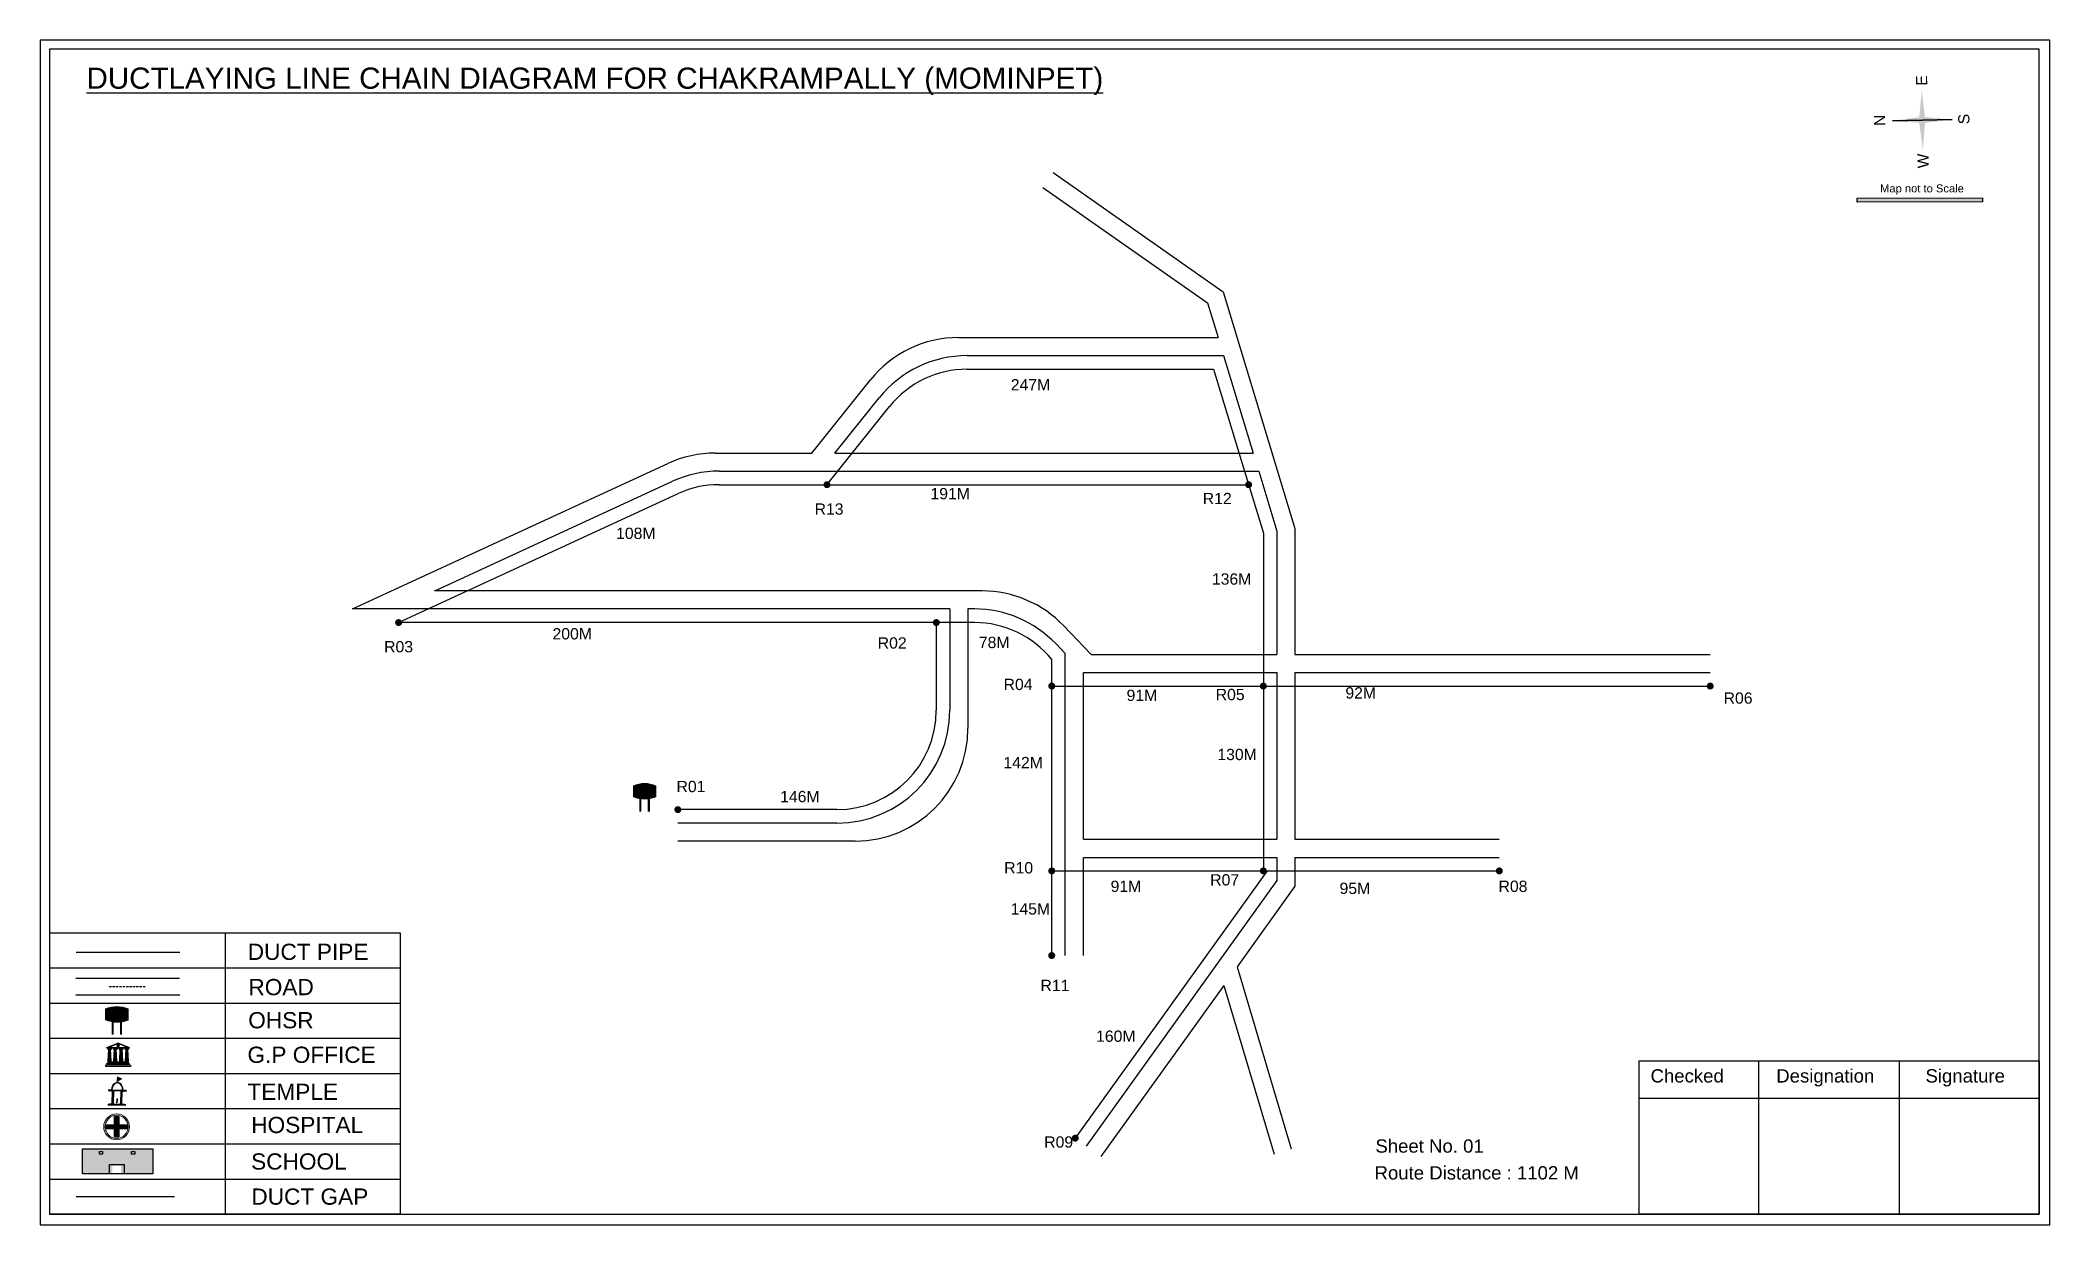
# Model space of a CAD drawing. Header units: inches. Extents: x -117 to 51867, y -12715 to 3423.
# Drawn here: x 30829 to 31719, y -10146 to -9621 of the extents above; entities that cross this region are included whole.
import ezdxf

# ---------------------------------------------------------------- set-up
doc = ezdxf.new("R2010")
doc.units = ezdxf.units.IN
doc.header["$MEASUREMENT"] = 0
doc.linetypes.add('DASHEDX2', pattern=[1.5, 1, -0.5])
for name, color, linetype in [('LANDMARK', 7, 'Continuous'), ('OHT', 7, 'Continuous'), ('pipe', 5, 'Continuous')]:
    doc.layers.add(name, color=color, linetype=linetype)
doc.styles.get("Standard").update_dxf_attribs({"font": 'arial.ttf'})

msp = doc.modelspace()

# ---------------------------------------------------------------- texts
at = {"color": 242, "true_color": 0xcd2027}
msp.add_text('%%UDUCTLAYING LINE CHAIN DIAGRAM FOR CHAKRAMPALLY (MOMINPET)', height=9.375, dxfattribs=at).set_placement((30849.53, -9642.69))
for s, p in [('E', (31664.89, -9641.29)), ('N', (31646.31, -9659.14)), ('S', (31683.6, -9658.39)), ('W', (31665.54, -9677.88))]:
    msp.add_text(s, height=4.95, rotation=91.00631).set_placement(p)
for s, height, p in [('Map not to Scale', 3.5424, (31643.98, -9688.58)), ('247M', 5, (31258.94, -9776.27)), ('R13', 5, (31172.06, -9831.28)), ('191M', 5, (31223.38, -9824.47)), ('R12', 5, (31343.98, -9826.62)), ('108M', 5, (31084.12, -9842.04)), ('136M', 5, (31348.02, -9862.27)), ('R03', 5, (30981.37, -9892.24)), ('200M', 5, (31055.96, -9886.51)), ('R02', 5, (31200.01, -9890.58)), ('78M', 5, (31244.8, -9890.35)), ('R04', 5, (31255.77, -9908.93)), ('91M', 5, (31310.24, -9913.77)), ('R05', 5, (31349.72, -9913.41)), ('92M', 5, (31407.15, -9912.69)), ('R06', 5, (31574.7, -9914.97)), ('142M', 5, (31255.69, -9943.54)), ('130M', 5, (31350.44, -9939.95)), ('R01', 5, (31110.88, -9954.13)), ('146M', 5, (31156.79, -9958.6)), ('R10', 5, (31256.03, -9990.12)), ('91M', 5, (31303.16, -9998.33)), ('R07', 5, (31347.28, -9995.47)), ('95M', 5, (31404.57, -9999.21)), ('R08', 5, (31474.99, -9998.31)), ('145M', 5, (31258.89, -10008.32)), ('DUCT PIPE', 7.178, (30920.96, -10028.42)), ('ROAD ', 7.178, (30921.26, -10044.03)), ('R11', 5, (31272.1, -10042.21)), ('OHSR', 7.178, (30921.17, -10058.7)), ('G.P OFFICE', 7.178, (30920.84, -10073.99)), ('160M', 5, (31296.73, -10064.68)), ('TEMPLE', 7.178, (30920.84, -10090.4)), ('Checked', 5.886, (31542.32, -10082.7)), ('Designation', 5.886, (31598.01, -10082.7)), ('Signature', 5.886, (31664.11, -10082.7)), ('HOSPITAL', 7.178, (30922.51, -10105.09)), ('R09', 5, (31273.75, -10111.54)), ('Sheet No. 01', 5.886, (31420.45, -10113.76)), ('SCHOOL', 7.178, (30922.46, -10121.25)), ('Route Distance : 1102 M', 5.886, (31420.08, -10125.63)), ('DUCT GAP', 7.178, (30922.56, -10136.8))]:
    msp.add_text(s, height=height).set_placement(p)

# ---------------------------------------------------------------- blocks, each defined once
blk = doc.blocks.new('OHT')
at = {"linetype": 'Continuous', "lineweight": 0, "true_color": 0x0ffffc}
blk.add_hatch(color=4, dxfattribs=at).paths.add_polyline_path([(0.012, 1), (0, 1, 0.101323), (-0.4, 0.916), (-0.4, 0.525, 0.194075), (0.399, 0.521), (0.399, 0.921, 0.097877)])
at = {"color": 4, "linetype": 'Continuous', "lineweight": 0, "true_color": 0x0ffffc, "flags": 128}
for points in [[(-0.4, 0.525), (-0.4, 0.916)], [(0.399, 0.521), (0.399, 0.921)]]:
    blk.add_lwpolyline(points, dxfattribs=at)
at = {"color": 4, "linetype": 'Continuous', "lineweight": 0, "true_color": 0x0ffffc, "const_width": 0.075, "flags": 128}
for points in [[(-0.15, 0), (-0.15, 0.475)], [(0.15, 0), (0.15, 0.473)]]:
    blk.add_lwpolyline(points, dxfattribs=at)
at = {"color": 4, "linetype": 'Continuous', "lineweight": 0, "true_color": 0x0ffffc}
for centre, radius, start, end in [((0.006, -0.019), 1.019, 67.31091, 113.47108), ((0.004, 1.513), 1.068, 247.76824, 291.70073)]:
    blk.add_arc(centre, radius, start, end, dxfattribs=at)
blk = doc.blocks.new('Government_Office')
at = {"linetype": 'Continuous', "lineweight": 0, "true_color": 0xff0000}
h = blk.add_hatch(color=1, dxfattribs=at)
h.paths.add_polyline_path([(0.44, 0.72), (0.45, 0.75), (0, 0.93), (-0.45, 0.75), (-0.44, 0.72)])
h.paths.add_polyline_path([(0.355, 0.75), (-0.355, 0.75), (0, 0.9)], flags=16)
h.paths.add_polyline_path([(0, 0.778, -1), (0, 0.872, -1)], flags=0)
h = blk.add_hatch(color=1, dxfattribs=at)
edge = h.paths.add_edge_path()
edge.add_arc((0, 0.825), 0.0467, 90, 270)
edge.add_arc((0, 0.825), 0.0467, 270, 450)
for points in [[(-0.5, 0.05), (0.5, 0.05), (0.5, 0), (-0.5, 0)], [(-0.45, 0.075), (-0.45, 0.12), (0.45, 0.12), (0.45, 0.075)], [(-0.4, 0.14), (-0.4, 0.18), (0.4, 0.18), (0.4, 0.14)]]:
    blk.add_hatch(color=1, dxfattribs=at).paths.add_polyline_path(points)
h = blk.add_hatch(color=1, dxfattribs=at)
edge = h.paths.add_edge_path()
edge.add_line((-0.27, 0.195), (-0.295, 0.675))
edge.add_line((-0.295, 0.675), (-0.29, 0.675))
edge.add_arc((-0.278, 0.688), 0.0176, 225.30401, 441.56588)
edge.add_line((-0.275, 0.705), (-0.395, 0.705))
edge.add_arc((-0.392, 0.688), 0.0176, 98.43412, 314.69599)
edge.add_line((-0.38, 0.675), (-0.375, 0.675))
edge.add_line((-0.375, 0.675), (-0.4, 0.195))
edge.add_line((-0.4, 0.195), (-0.27, 0.195))
h = blk.add_hatch(color=1, dxfattribs=at)
edge = h.paths.add_edge_path()
edge.add_line((-0.047, 0.195), (-0.072, 0.675))
edge.add_line((-0.072, 0.675), (-0.067, 0.675))
edge.add_arc((-0.054, 0.688), 0.0176, 225.30401, 441.56588)
edge.add_line((-0.052, 0.705), (-0.172, 0.705))
edge.add_arc((-0.169, 0.688), 0.0176, 98.43412, 314.69599)
edge.add_line((-0.157, 0.675), (-0.152, 0.675))
edge.add_line((-0.152, 0.675), (-0.177, 0.195))
edge.add_line((-0.177, 0.195), (-0.047, 0.195))
h = blk.add_hatch(color=1, dxfattribs=at)
edge = h.paths.add_edge_path()
edge.add_line((0.177, 0.195), (0.152, 0.675))
edge.add_line((0.152, 0.675), (0.157, 0.675))
edge.add_arc((0.169, 0.688), 0.0176, 225.30401, 441.56588)
edge.add_line((0.172, 0.705), (0.052, 0.705))
edge.add_arc((0.054, 0.688), 0.0176, 98.43412, 314.69599)
edge.add_line((0.067, 0.675), (0.072, 0.675))
edge.add_line((0.072, 0.675), (0.047, 0.195))
edge.add_line((0.047, 0.195), (0.177, 0.195))
h = blk.add_hatch(color=1, dxfattribs=at)
edge = h.paths.add_edge_path()
edge.add_line((0.4, 0.195), (0.375, 0.675))
edge.add_line((0.375, 0.675), (0.38, 0.675))
edge.add_arc((0.392, 0.688), 0.0176, 225.30401, 441.56588)
edge.add_line((0.395, 0.705), (0.275, 0.705))
edge.add_arc((0.278, 0.688), 0.0176, 98.43412, 314.69599)
edge.add_line((0.29, 0.675), (0.295, 0.675))
edge.add_line((0.295, 0.675), (0.27, 0.195))
edge.add_line((0.27, 0.195), (0.4, 0.195))
at = {"color": 1, "linetype": 'Continuous', "lineweight": 0, "true_color": 0xff0000, "flags": 128}
for points in [[(-0.45, 0.75), (-0.44, 0.72), (0.44, 0.72), (0.45, 0.75), (0, 0.93)], [(-0.355, 0.75), (0.355, 0.75), (0, 0.9)], [(-0.5, 0.05), (0.5, 0.05), (0.5, 0), (-0.5, 0)], [(-0.45, 0.075), (-0.45, 0.12), (0.45, 0.12), (0.45, 0.075)], [(-0.4, 0.14), (-0.4, 0.18), (0.4, 0.18), (0.4, 0.14)]]:
    blk.add_lwpolyline(points, close=True, dxfattribs=at)
for points in [[(0, 0.872, 1), (0, 0.778, 1)], [(-0.27, 0.195), (-0.295, 0.675), (-0.29, 0.675, 1.379694), (-0.275, 0.705), (-0.395, 0.705, 1.379694), (-0.38, 0.675), (-0.375, 0.675), (-0.4, 0.195)], [(-0.047, 0.195), (-0.072, 0.675), (-0.067, 0.675, 1.379694), (-0.052, 0.705), (-0.172, 0.705, 1.379694), (-0.157, 0.675), (-0.152, 0.675), (-0.177, 0.195)], [(0.177, 0.195), (0.152, 0.675), (0.157, 0.675, 1.379694), (0.172, 0.705), (0.052, 0.705, 1.379694), (0.067, 0.675), (0.072, 0.675), (0.047, 0.195)], [(0.4, 0.195), (0.375, 0.675), (0.38, 0.675, 1.379694), (0.395, 0.705), (0.275, 0.705, 1.379694), (0.29, 0.675), (0.295, 0.675), (0.27, 0.195)]]:
    blk.add_lwpolyline(points, format="xyb", close=True, dxfattribs=at)
blk = doc.blocks.new('Temple')
at = {"linetype": 'Continuous', "lineweight": 0, "true_color": 0xff0000}
h = blk.add_hatch(color=1, dxfattribs=at)
edge = h.paths.add_edge_path()
edge.add_line((0.175, 0.49), (0.225, 0.49))
edge.add_line((0.225, 0.49), (0.225, 0.497))
edge.add_line((0.225, 0.497), (0.307, 0.497))
edge.add_line((0.307, 0.497), (0.307, 0.533))
edge.add_line((0.307, 0.533), (0.257, 0.533))
edge.add_line((0.257, 0.533), (0.257, 0.54))
edge.add_line((0.257, 0.54), (0.2, 0.54))
edge.add_spline(control_points=[(0.2, 0.54), (0.2, 0.589), (0.19, 0.638), (0.142, 0.743), (0.092, 0.79), (0.027, 0.805), (0.02, 0.806), (0.012, 0.806)], knot_values=[4.712389, 4.712389, 4.712389, 4.712389, 5.278166, 5.278166, 6.117402, 6.117402, 6.223801, 6.223801, 6.223801, 6.223801], degree=3, periodic=0)
edge.add_line((0.012, 0.806), (0.012, 0.79))
edge.add_line((0.012, 0.79), (-0.012, 0.79))
edge.add_line((-0.012, 0.79), (-0.012, 0.806))
edge.add_spline(control_points=[(-0.012, 0.806), (-0.055, 0.802), (-0.096, 0.781), (-0.171, 0.699), (-0.197, 0.628), (-0.2, 0.55), (-0.2, 0.545), (-0.2, 0.54)], knot_values=[6.343965, 6.343965, 6.343965, 6.343965, 6.956638, 6.956638, 7.795874, 7.795874, 7.853982, 7.853982, 7.853982, 7.853982], degree=3, periodic=0)
edge.add_line((-0.2, 0.54), (-0.257, 0.54))
edge.add_line((-0.257, 0.54), (-0.257, 0.533))
edge.add_line((-0.257, 0.533), (-0.307, 0.533))
edge.add_line((-0.307, 0.533), (-0.307, 0.497))
edge.add_line((-0.307, 0.497), (-0.225, 0.497))
edge.add_line((-0.225, 0.497), (-0.225, 0.49))
edge.add_line((-0.225, 0.49), (-0.175, 0.49))
edge.add_line((-0.175, 0.49), (-0.175, 0.07))
edge.add_arc((-0.205, 0.07), 0.03, -90, 0, ccw=False)
edge.add_line((-0.205, 0.04), (-0.257, 0.04))
edge.add_line((-0.257, 0.04), (-0.257, 0.033))
edge.add_line((-0.257, 0.033), (-0.307, 0.033))
edge.add_line((-0.307, 0.033), (-0.307, 0))
edge.add_line((-0.307, 0), (0.307, 0))
edge.add_line((0.307, 0), (0.307, 0.033))
edge.add_line((0.307, 0.033), (0.257, 0.033))
edge.add_line((0.257, 0.033), (0.257, 0.04))
edge.add_line((0.257, 0.04), (0.205, 0.04))
edge.add_arc((0.205, 0.07), 0.03, 180, 270, ccw=False)
edge.add_line((0.175, 0.07), (0.175, 0.49))
h.paths.add_polyline_path([(0.125, 0.07, -0.414214), (0.095, 0.04), (0.05, 0.04), (0.05, 0.033), (-0.05, 0.033), (-0.05, 0.04), (-0.095, 0.04, -0.414214), (-0.125, 0.07), (-0.125, 0.497), (0.125, 0.497)], flags=16)
edge = h.paths.add_edge_path(flags=16)
edge.add_ellipse((0, 0.54), major_axis=(0, 0.242), ratio=0.722808, start_angle=270, end_angle=450, ccw=False)
edge.add_line((0.175, 0.54), (-0.175, 0.54))
h.paths.add_polyline_path([(0.012, 0.23), (0.012, 0.07), (-0.012, 0.07), (-0.012, 0.23)], flags=0)
h = blk.add_hatch(color=1, dxfattribs=at)
edge = h.paths.add_edge_path()
edge.add_line((0.012, 0.857), (0, 0.85))
edge.add_line((0, 0.85), (-0.003, 0.925))
edge.add_line((-0.003, 0.925), (-0.012, 0.925))
edge.add_line((-0.012, 0.925), (-0.012, 0.806))
edge.add_spline(control_points=[(-0.012, 0.806), (-0.004, 0.807), (0.004, 0.807), (0.012, 0.806)], knot_values=[6.223801, 6.223801, 6.223801, 6.223801, 6.343965, 6.343965, 6.343965, 6.343965], degree=3, periodic=0)
edge.add_line((0.012, 0.806), (0.012, 0.857))
h = blk.add_hatch(color=1, dxfattribs=at)
edge = h.paths.add_edge_path()
edge.add_line((0.012, 0.79), (0.012, 0.806))
edge.add_spline(control_points=[(0.012, 0.806), (0.004, 0.807), (-0.004, 0.807), (-0.012, 0.806)], knot_values=[6.223801, 6.223801, 6.223801, 6.223801, 6.343965, 6.343965, 6.343965, 6.343965], degree=3, periodic=0)
edge.add_line((-0.012, 0.806), (-0.012, 0.79))
edge.add_line((-0.012, 0.79), (0.012, 0.79))
at = {"linetype": 'Continuous', "lineweight": 0, "true_color": 0xe66000}
blk.add_hatch(color=32, dxfattribs=at).paths.add_polyline_path([(-0.006, 1), (0.147, 0.931), (0, 0.85)])
at = {"color": 1, "linetype": 'Continuous', "lineweight": 0, "true_color": 0xff0000, "flags": 128}
for points in [[(0.012, 0.925), (-0.012, 0.925), (-0.012, 0.79), (0.012, 0.79)], [(0.012, 0.23), (-0.012, 0.23), (-0.012, 0.07), (0.012, 0.07)]]:
    blk.add_lwpolyline(points, close=True, dxfattribs=at)
at = {"color": 32, "linetype": 'Continuous', "lineweight": 0, "true_color": 0xe66000, "flags": 128}
blk.add_lwpolyline([(-0.006, 1), (0.147, 0.931), (0, 0.85), (-0.006, 1)], dxfattribs=at)
at = {"color": 1, "linetype": 'Continuous', "lineweight": 0, "true_color": 0xff0000, "flags": 128}
blk.add_lwpolyline([(0.2, 0.54), (0.257, 0.54), (0.257, 0.533), (0.307, 0.533), (0.307, 0.497), (0.225, 0.497), (0.225, 0.49), (0.175, 0.49), (0.175, 0.07, 0.414214), (0.205, 0.04), (0.257, 0.04), (0.257, 0.033), (0.307, 0.033), (0.307, 0), (-0.307, 0), (-0.307, 0.033), (-0.257, 0.033), (-0.257, 0.04), (-0.205, 0.04, 0.414214), (-0.175, 0.07), (-0.175, 0.49), (-0.225, 0.49), (-0.225, 0.497), (-0.307, 0.497), (-0.307, 0.533), (-0.257, 0.533), (-0.257, 0.54), (-0.2, 0.54)], format="xyb", dxfattribs=at)
blk.add_lwpolyline([(-0.175, 0.54), (0.175, 0.54)], dxfattribs=at)
blk.add_lwpolyline([(0.125, 0.497), (0.125, 0.07, -0.414214), (0.095, 0.04), (0.05, 0.04), (0.05, 0.033), (-0.05, 0.033), (-0.05, 0.04), (-0.095, 0.04, -0.414214), (-0.125, 0.07), (-0.125, 0.497)], format="xyb", close=True, dxfattribs=at)
at = {"color": 1, "linetype": 'Continuous', "lineweight": 0, "true_color": 0xff0000}
blk.add_ellipse((0, 0.54), major_axis=(0, 0.242), ratio=0.722808, start_param=4.712389, end_param=7.853982, dxfattribs=at)
blk.add_open_spline([(0.2, 0.54), (0.2, 0.589), (0.19, 0.638), (0.142, 0.743), (0.092, 0.79), (-0.023, 0.816), (-0.085, 0.794), (-0.171, 0.699), (-0.197, 0.628), (-0.2, 0.55), (-0.2, 0.545), (-0.2, 0.54)], degree=3, knots=[4.712389, 4.712389, 4.712389, 4.712389, 5.278166, 5.278166, 6.117402, 6.117402, 6.956638, 6.956638, 7.795874, 7.795874, 7.853982, 7.853982, 7.853982, 7.853982], dxfattribs=at)
blk = doc.blocks.new('*U87')
at = {"color": 0, "linetype": 'DASHEDX2', "transparency": 16777216}
blk.add_line((-8.22, 0), (8.01, 0), dxfattribs=at)
blk = doc.blocks.new('Hospital')
at = {"linetype": 'Continuous', "lineweight": 0, "true_color": 0x000000}
h = blk.add_hatch(color=18, dxfattribs=at)
h.paths.add_polyline_path([(-0.5, 0, 1), (0.5, 0, 1)])
h.paths.add_polyline_path([(0.446, 0, -1), (-0.446, 0, -1)], flags=16)
at = {"linetype": 'Continuous', "true_color": 0xff0000}
blk.add_hatch(color=1, dxfattribs=at).paths.add_polyline_path([(-0.394, 0.08), (-0.08, 0.08), (-0.08, 0.394), (0.08, 0.394), (0.08, 0.08), (0.394, 0.08), (0.394, -0.08), (0.08, -0.08), (0.08, -0.394), (-0.08, -0.394), (-0.08, -0.08), (-0.394, -0.08)])
at = {"color": 1, "linetype": 'Continuous', "true_color": 0xff0000, "flags": 128}
blk.add_lwpolyline([(-0.394, 0.08), (-0.08, 0.08), (-0.08, 0.394), (0.08, 0.394), (0.08, 0.08), (0.394, 0.08), (0.394, -0.08), (0.08, -0.08), (0.08, -0.394), (-0.08, -0.394), (-0.08, -0.08), (-0.394, -0.08)], close=True, dxfattribs=at)
at = {"color": 18, "linetype": 'Continuous', "lineweight": 0, "true_color": 0x000000}
for radius in [0.5, 0.446]:
    blk.add_circle((0, 0), radius, dxfattribs=at)

# ---------------------------------------------------------------- hatches: boundary and pattern name
at = {"true_color": 0x0093dd}
h = msp.add_hatch(color=142, dxfattribs=at)
h.dxf.hatch_style = 1
h.paths.add_polyline_path([(31633.8, -9691.08), (31633.81, -9692.93), (31689.31, -9692.8), (31689.31, -9690.96)])
at = {"ltscale": 0.5}
h = msp.add_hatch(color=5, dxfattribs=at)
h.dxf.hatch_style = 1
h.paths.add_polyline_path([(31179.09, -9818, 1), (31175.98, -9818, 1)])
h = msp.add_hatch(color=5, dxfattribs=at)
h.dxf.hatch_style = 1
h.paths.add_polyline_path([(31365.86, -9818, 1), (31362.75, -9818, 1)])
h = msp.add_hatch(color=5, dxfattribs=at)
h.dxf.hatch_style = 1
h.paths.add_polyline_path([(30989.34, -9879.04, 1), (30986.22, -9879.04, 1)])
h = msp.add_hatch(color=5, dxfattribs=at)
h.dxf.hatch_style = 1
h.paths.add_polyline_path([(31227.52, -9879.04, 1), (31224.4, -9879.04, 1)])
h = msp.add_hatch(color=5, dxfattribs=at)
h.dxf.hatch_style = 1
h.paths.add_polyline_path([(31278.65, -9907.17, 1), (31275.53, -9907.17, 1)])
h = msp.add_hatch(color=5, dxfattribs=at)
h.dxf.hatch_style = 1
h.paths.add_polyline_path([(31372.37, -9907.17, 1), (31369.26, -9907.17, 1)])
h = msp.add_hatch(color=5, dxfattribs=at)
h.dxf.hatch_style = 1
h.paths.add_polyline_path([(31570.31, -9907.17, 1), (31567.19, -9907.17, 1)])
h = msp.add_hatch(color=5, dxfattribs=at)
h.dxf.hatch_style = 1
h.paths.add_polyline_path([(31113.03, -9961.87, 1), (31109.92, -9961.87, 1)])
h = msp.add_hatch(color=5, dxfattribs=at)
h.dxf.hatch_style = 1
h.paths.add_polyline_path([(31278.65, -9989, 1), (31275.53, -9989, 1)])
h = msp.add_hatch(color=5, dxfattribs=at)
h.dxf.hatch_style = 1
h.paths.add_polyline_path([(31372.37, -9989, 1), (31369.26, -9989, 1)])
h = msp.add_hatch(color=5, dxfattribs=at)
h.dxf.hatch_style = 1
h.paths.add_polyline_path([(31476.9, -9989, 1), (31473.78, -9989, 1)])
h = msp.add_hatch(color=5, dxfattribs=at)
h.dxf.hatch_style = 1
h.paths.add_polyline_path([(31278.65, -10026.47, 1), (31275.53, -10026.47, 1)])
at = {"true_color": 0xc8c92d}
h = msp.add_hatch(color=52, dxfattribs=at)
h.dxf.hatch_style = 1
h.paths.add_polyline_path([(30854, -10112.01), (30847.83, -10112.01), (30847.83, -10123.1), (30854, -10123.1)])
h.paths.add_polyline_path([(30878.84, -10112.01), (30872.68, -10112.01), (30872.68, -10123.1), (30878.84, -10123.1)])
at = {"true_color": 0x293189}
h = msp.add_hatch(color=177, dxfattribs=at)
h.dxf.hatch_style = 1
h.paths.add_polyline_path([(30872.68, -10112.01), (30854, -10112.01), (30854, -10123.1), (30861.01, -10123.1), (30861.01, -10119.47), (30864.86, -10119.47), (30864.86, -10123.1), (30872.68, -10123.1)])
h.paths.add_polyline_path([(30856.66, -10114.49), (30855.29, -10114.49), (30855.29, -10113.22), (30856.66, -10113.22)], flags=16)
h.paths.add_polyline_path([(30869.54, -10114.49), (30869.54, -10113.22), (30870.91, -10113.22), (30870.91, -10114.49)], flags=16)
at = {"ltscale": 0.5}
h = msp.add_hatch(color=5, dxfattribs=at)
h.dxf.hatch_style = 1
h.paths.add_polyline_path([(31289.05, -10107.35, 1), (31285.93, -10107.35, 1)])

# ---------------------------------------------------------------- linework, layer by layer
for p, q in [((31675.87, -9656.38), (31649.57, -9656.84)), ((31649.57, -9656.84), (31675.87, -9656.38)), ((31675.87, -9656.38), (31649.57, -9656.84)), ((31662.75, -9656.61), (31675.87, -9656.38)), ((31277.77, -9679.83), (31352.96, -9732.55)), ((31273.17, -9686.38), (31346.11, -9737.52)), ((31346.11, -9737.52), (31350.77, -9752.86)), ((31352.96, -9732.55), (31384.82, -9837.33)), ((31235.77, -9752.86), (31350.77, -9752.86)), ((31239.62, -9760.86), (31353.2, -9760.86)), ((31353.2, -9760.86), (31366.32, -9804)), ((31170.81, -9804), (31196.74, -9771.61)), ((31181.06, -9804), (31200.59, -9779.61)), ((30967.36, -9873.04), (31107.1, -9808.6)), ((31128.04, -9804), (31170.81, -9804)), ((31181.06, -9804), (31366.32, -9804)), ((31003.81, -9865.04), (31108.86, -9816.6)), ((31129.8, -9812), (31368.75, -9812)), ((31368.75, -9812), (31376.82, -9838.52)), ((31376.82, -9838.52), (31376.82, -9893.17)), ((31384.82, -9837.33), (31384.82, -9893.17)), ((31246.25, -9865.04), (31003.81, -9865.04)), ((31231.96, -9873.04), (30967.36, -9873.04)), ((31231.96, -9873.04), (31231.96, -9917.87)), ((31242.83, -9873.04), (31239.96, -9873.04)), ((31239.96, -9873.04), (31239.96, -9925.87)), ((31294.51, -9893.17), (31282.41, -9880.5)), ((31283.09, -9892.8), (31278.99, -9888.5)), ((31283.09, -10026.47), (31283.09, -9892.8)), ((31294.51, -9893.17), (31376.82, -9893.17)), ((31384.82, -9893.17), (31568.75, -9893.17)), ((31291.09, -9901.17), (31376.82, -9901.17)), ((31291.09, -9975), (31291.09, -9901.17)), ((31376.82, -9901.17), (31376.82, -9975)), ((31384.82, -9901.17), (31568.75, -9901.17)), ((31384.82, -9901.17), (31384.82, -9975)), ((31181.96, -9967.87), (31111.47, -9967.87)), ((31189.96, -9975.87), (31111.47, -9975.87)), ((31291.09, -9975), (31376.82, -9975)), ((31384.82, -9975), (31475.34, -9975)), ((31291.09, -9983), (31376.82, -9983)), ((31291.09, -10026.47), (31291.09, -9983)), ((31376.82, -9983), (31376.82, -9993.23)), ((31384.82, -9983), (31384.82, -9995.8)), ((31384.82, -9983), (31475.34, -9983)), ((31376.82, -9993.23), (31292.37, -10110.85)), ((31384.82, -9995.8), (31359.17, -10031.52)), ((30833.15, -10016.58), (30833.15, -10139.79)), ((30910.92, -10016.58), (30910.92, -10141)), ((31359.17, -10031.52), (31383.21, -10112.13)), ((30988.68, -10032.13), (30833.15, -10032.13)), ((30844.8, -10036.43), (30890.69, -10036.43)), ((31353.27, -10039.73), (31298.86, -10115.52)), ((31353.27, -10039.73), (31375.55, -10114.42)), ((30988.68, -10047.68), (30833.15, -10047.68)), ((30844.8, -10043.95), (30890.93, -10043.95)), ((30988.68, -10063.24), (30833.15, -10063.24)), ((30988.68, -10078.79), (30833.15, -10078.79)), ((30988.68, -10094.34), (30833.15, -10094.34)), ((30833.15, -10109.9), (30988.68, -10109.9)), ((30833.15, -10125.45), (30988.68, -10125.45)), ((30833.14, -10140.03), (30833.14, -10140.99)), ((30833.15, -10139.79), (30833.15, -10141)), ((30988.68, -10141), (30833.15, -10141))]:
    msp.add_line(p, q)
at = {"color": 1}
msp.add_line((31649.57, -9656.84), (31662.73, -9656.61), dxfattribs=at)
at = {"color": 242, "true_color": 0xcd2027}
for p, q in [((31590.21, -10073.15), (31590.21, -10141.05)), ((31652.41, -10073.15), (31652.41, -10141.05)), ((31537.25, -10089.6), (31714.47, -10089.6))]:
    msp.add_line(p, q, dxfattribs=at)
for points in [[(30829.03, -9621.2), (30829.03, -10145.7), (31719.18, -10145.7), (31719.18, -9621.2)], [(30833.14, -9625.22), (30833.14, -10140.99), (31714.47, -10140.99), (31714.47, -9625.22)], [(30878.91, -10112.01), (30878.91, -10123.1), (30847.83, -10123.1), (30847.83, -10112.01)], [(30856.66, -10113.22), (30856.66, -10114.49), (30855.29, -10114.49), (30855.29, -10113.22)], [(30869.54, -10114.49), (30869.54, -10113.22), (30870.91, -10113.22), (30870.91, -10114.49)]]:
    msp.add_lwpolyline(points, close=True)
at = {"color": 142, "true_color": 0x0093dd}
msp.add_lwpolyline([(31689.32, -9692.8), (31633.81, -9692.93), (31633.8, -9691.08), (31689.31, -9690.96), (31689.31, -9692.8)], dxfattribs=at)
for points in [[(30988.68, -10141), (30988.68, -10016.58), (30833.15, -10016.58)], [(30859.67, -10123.1), (30859.67, -10119), (30866.2, -10119), (30866.2, -10123.1)]]:
    msp.add_lwpolyline(points)
at = {"color": 242, "true_color": 0xcd2027}
msp.add_lwpolyline([(31714.47, -10141.05), (31537.25, -10141.05), (31537.25, -10073.15), (31714.47, -10073.15)], close=True, dxfattribs=at)
for centre, start, end in [((31235.77, -9802.86), 90, 141.31799), ((31239.62, -9810.86), 90, 141.31799), ((31128.04, -9854), 90, 114.75783), ((31129.8, -9862), 90, 114.75783), ((31246.25, -9915.04), 43.69063, 90), ((31242.83, -9923.04), 43.69063, 90), ((31181.96, -9917.87), 270, 0), ((31189.96, -9925.87), 270, 0)]:
    msp.add_arc(centre, 50, start, end)
for points in [[(31664.02, -9656.57), (31661.2, -9656.62), (31662.49, -9643.46)], [(31664.02, -9656.57), (31661.2, -9656.62), (31662.49, -9643.46)], [(31664.02, -9656.57), (31661.2, -9656.62), (31662.95, -9669.76)], [(31664.02, -9656.57), (31661.2, -9656.62), (31662.95, -9669.76)], [(31662.76, -9657.9), (31662.71, -9655.09), (31675.87, -9656.38)], [(31662.76, -9657.9), (31662.71, -9655.09), (31675.87, -9656.38)]]:
    msp.add_solid(points)
at = {"color": 1}
msp.add_solid([(31662.76, -9657.91), (31662.71, -9655.09), (31649.57, -9656.84)], dxfattribs=at)
msp.add_solid([(31662.76, -9657.91), (31662.71, -9655.09), (31649.57, -9656.84)], dxfattribs=at)
at = {"layer": 'OHT', "color": 5}
msp.add_line((30844.97, -10025.04), (30890.86, -10025.04), dxfattribs=at)
at = {"layer": 'OHT', "color": 1}
msp.add_line((30844.97, -10133.23), (30888.57, -10133.23), dxfattribs=at)
at = {"layer": 'pipe'}
for p, q in [((31239.62, -9766.86), (31348.76, -9766.86)), ((31348.76, -9766.86), (31362.48, -9812)), ((31177.53, -9818), (31205.27, -9783.36)), ((31129.8, -9818), (31364.31, -9818)), ((31362.48, -9812), (31370.82, -9839.41)), ((30987.78, -9879.04), (31111.37, -9822.05)), ((31370.82, -9839.41), (31370.82, -9901.17)), ((31242.83, -9879.04), (30987.78, -9879.04)), ((31225.96, -9879.04), (31225.96, -9917.87)), ((31277.09, -10026.47), (31277.09, -9895.43)), ((31277.09, -9907.17), (31384.82, -9907.17)), ((31370.82, -9901.17), (31370.82, -9989)), ((31384.82, -9907.17), (31568.75, -9907.17)), ((31181.96, -9961.87), (31111.47, -9961.87)), ((31277.09, -9989), (31384.82, -9989)), ((31372.47, -9989), (31287.49, -10107.35)), ((31384.82, -9989), (31475.34, -9989))]:
    msp.add_line(p, q, dxfattribs=at)
for centre, start, end in [((31239.62, -9810.86), 90, 141.31799), ((31129.8, -9862), 90, 114.75783), ((31242.83, -9923.04), 38.8768, 90), ((31181.96, -9917.87), 270, 0)]:
    msp.add_arc(centre, 44, start, end, dxfattribs=at)

# ---------------------------------------------------------------- block references
at = {"linetype": 'DASHEDX2'}
msp.add_blockref('*U87', (30867.81, -10040.19), dxfattribs=at)
at = {"layer": 'LANDMARK'}
for name, p, xscale, yscale, zscale in [('Government_Office', (30863.56, -10075.65), 11.32114773247135, 11.32114773247135, 11.32114773247135), ('Hospital', (30862.88, -10102.31), 11.41772014427468, 11.41772014427468, 11.41772014427468)]:
    msp.add_blockref(name, p, dxfattribs=dict(at, xscale=xscale, yscale=yscale, zscale=zscale))
at = {"layer": 'LANDMARK', "xscale": 12.62452535729322, "yscale": 12.62452535729322, "zscale": 12.62452535729322, "rotation": 358.3713438591284}
msp.add_blockref('Temple', (30862.99, -10092.77), dxfattribs=at)
at = {"layer": 'OHT', "xscale": 12.45189723782068, "yscale": 12.45189723782068, "zscale": 12.45189723782068}
for p in [(31096.76, -9962.76), (30862.97, -10061.55)]:
    msp.add_blockref('OHT', p, dxfattribs=at)

msp.set_redraw_order([(e.dxf.handle, doc.entitydb.next_handle()) for e in msp.query("TEXT MTEXT ATTDEF DIMENSION ARC_DIMENSION")])  # texts and dimensions are drawn at this point

doc.saveas('drawing.dxf')
